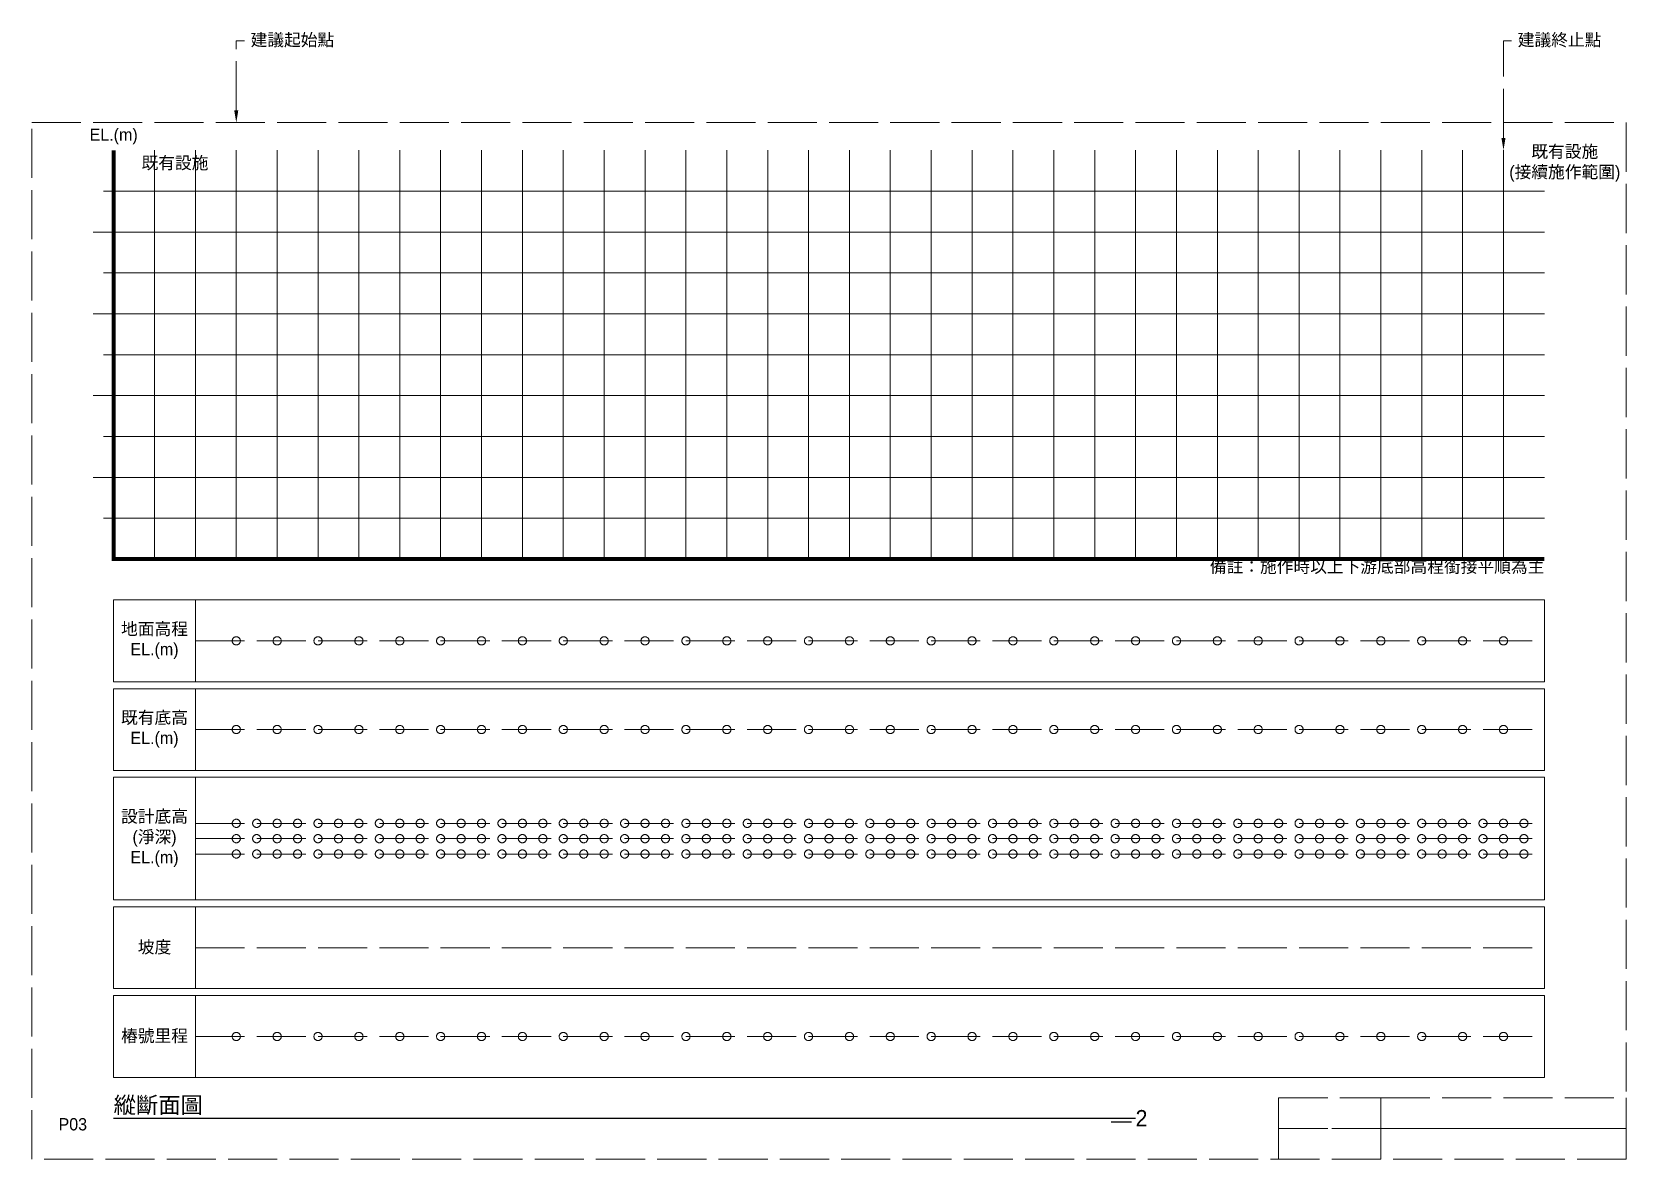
# Model space of a CAD drawing. Extents: x 0 to 729, y -900 to 276.
# Drawn here: x 0 to 390, y -600 to -324.3 of the extents above; entities that cross this region are included whole.
import ezdxf
from ezdxf import colors
from ezdxf.entities.mleader import LeaderData, LeaderLine
from ezdxf.math import Vec2, Vec3

# ---------------------------------------------------------------- set-up
doc = ezdxf.new("R2010")
doc.units = 0
doc.header["$MEASUREMENT"] = 0
doc.linetypes.add('ACAD_ISO02W100', pattern=[15, 12, -3])
for name, color, linetype, lineweight in [('一、1.基本-圖框', 7, 'Continuous', 20), ('一、2.基本-底圖', 9, 'Continuous', 20), ('三、3.文字-註解文字', 2, 'Continuous', 30)]:
    doc.layers.add(name, color=color, linetype=linetype, lineweight=lineweight)
doc.layers.add('一、4.基本-隱藏', color=9, linetype='ACAD_ISO02W100', lineweight=20, plot=False)
doc.styles.add('機動調整', font='kaiu.ttf')
doc.styles.add('次圖名', font='MS PGothic.ttf', dxfattribs={"height": 4})
doc.styles.add('註解文字', font='MS PGothic.ttf', dxfattribs={"height": 3})
doc.styles.add('說明文字', font='MS PGothic.ttf', dxfattribs={"height": 3})

msp = doc.modelspace()

# ---------------------------------------------------------------- texts
at = {"layer": '一、1.基本-圖框', "char_height": 3}
for s, width, gutter_width, insert, attachment_point, style in [('{\\fMS PGothic|b0|i0|c128|p34;EL.(m)}', 17.8344, 15, (20, -349.88), 5, '說明文字'), ('備註：施作時以上下游底部高程銜接平順為主', 84.8921, 20, (370, -455.25), 6, '機動調整'), ('地面高程\\PEL.(m)', 17.8344, 15, (30, -473.25), 5, '說明文字'), ('既有底高{\\fMS PGothic|b0|i0|c128|p34;EL.(m)}', 17.8344, 15, (30, -494.94), 5, '說明文字'), ('設計底高\\P(淨深)\\PEL.(m)', 17.8344, 15, (30, -521.62), 5, '說明文字'), ('坡度', 17.8344, 15, (30, -548.31), 5, '說明文字'), ('樁號里程', 17.8344, 15, (30, -570), 5, '說明文字')]:
    msp.add_mtext_dynamic_manual_height_columns(s, width=width, gutter_width=gutter_width, heights=[0], dxfattribs=dict(at, insert=insert, attachment_point=attachment_point, style=style))
at = {"layer": '一、4.基本-隱藏', "char_height": 3, "style": '說明文字'}
for s, width, insert, attachment_point in [('既有設施', 17.9393, (35, -356.5), 5), ('{\\fMS PGothic|b0|i0|c128|p34;既有設施}\\P(接續施作範圍)', 30.6621, (375, -356.5), 5), ('{\\fMS PGothic|b0|i0|c128|p34;P0}3', 4.1773, (13.5, -591.5), 6)]:
    msp.add_mtext_dynamic_manual_height_columns(s, width=width, gutter_width=15, heights=[0], dxfattribs=dict(at, insert=insert, attachment_point=attachment_point))
at = {"layer": '三、3.文字-註解文字', "char_height": 4, "attachment_point": 4, "style": '次圖名'}
for s, width, insert in [('縱斷面圖', 40.7736, (20, -587)), ('2', 3, (270, -590))]:
    msp.add_mtext_dynamic_manual_height_columns(s, width=width, gutter_width=15, heights=[0], dxfattribs=dict(at, insert=insert))

# ---------------------------------------------------------------- blocks, each defined once
blk = doc.blocks.new('*U35')
at = {"layer": '一、4.基本-隱藏'}
blk.add_circle((10, 0), 1, dxfattribs=at)
blk = doc.blocks.new('*U36')
at = {"layer": '一、4.基本-隱藏', "color": 0, "linetype": 'ByBlock', "lineweight": -2, "transparency": 16777216}
for p in [(40, -473.25), (50, -473.25), (60, -473.25), (70, -473.25), (80, -473.25), (90, -473.25), (100, -473.25), (110, -473.25), (120, -473.25), (130, -473.25), (140, -473.25), (150, -473.25), (160, -473.25), (170, -473.25), (180, -473.25), (190, -473.25), (200, -473.25), (210, -473.25), (220, -473.25), (230, -473.25), (240, -473.25), (250, -473.25), (260, -473.25), (270, -473.25), (280, -473.25), (290, -473.25), (300, -473.25), (310, -473.25), (320, -473.25), (330, -473.25), (340, -473.25), (350, -473.25)]:
    blk.add_blockref('*U35', p, dxfattribs=at)
blk = doc.blocks.new('*U37')
at = {"layer": '一、4.基本-隱藏'}
blk.add_circle((10, 0), 1, dxfattribs=at)
blk = doc.blocks.new('*U38')
at = {"layer": '一、4.基本-隱藏', "color": 0, "linetype": 'ByBlock', "lineweight": -2, "transparency": 16777216}
for p in [(40, -494.9375), (50, -494.9375), (60, -494.9375), (70, -494.9375), (80, -494.9375), (90, -494.9375), (100, -494.9375), (110, -494.9375), (120, -494.9375), (130, -494.9375), (140, -494.9375), (150, -494.9375), (160, -494.9375), (170, -494.9375), (180, -494.9375), (190, -494.9375), (200, -494.9375), (210, -494.9375), (220, -494.9375), (230, -494.9375), (240, -494.9375), (250, -494.9375), (260, -494.9375), (270, -494.9375), (280, -494.9375), (290, -494.9375), (300, -494.9375), (310, -494.9375), (320, -494.9375), (330, -494.9375), (340, -494.9375), (350, -494.9375)]:
    blk.add_blockref('*U37', p, dxfattribs=at)
blk = doc.blocks.new('*U39')
at = {"layer": '一、4.基本-隱藏'}
blk.add_circle((10, 0), 1, dxfattribs=at)
blk = doc.blocks.new('*U40')
at = {"layer": '一、4.基本-隱藏', "color": 0, "linetype": 'ByBlock', "lineweight": -2, "transparency": 16777216}
for p in [(40, -521.625), (45, -521.625), (50, -521.625), (55, -521.625), (60, -521.625), (65, -521.625), (70, -521.625), (75, -521.625), (80, -521.625), (85, -521.625), (90, -521.625), (95, -521.625), (100, -521.625), (105, -521.625), (110, -521.625), (115, -521.625), (120, -521.625), (125, -521.625), (130, -521.625), (135, -521.625), (140, -521.625), (145, -521.625), (150, -521.625), (155, -521.625), (160, -521.625), (165, -521.625), (170, -521.625), (175, -521.625), (180, -521.625), (185, -521.625), (190, -521.625), (195, -521.625), (200, -521.625), (205, -521.625), (210, -521.625), (215, -521.625), (220, -521.625), (225, -521.625), (230, -521.625), (235, -521.625), (240, -521.625), (245, -521.625), (250, -521.625), (255, -521.625), (260, -521.625), (265, -521.625), (270, -521.625), (275, -521.625), (280, -521.625), (285, -521.625), (290, -521.625), (295, -521.625), (300, -521.625), (305, -521.625), (310, -521.625), (315, -521.625), (320, -521.625), (325, -521.625), (330, -521.625), (335, -521.625), (340, -521.625), (345, -521.625), (350, -521.625), (355, -521.625)]:
    blk.add_blockref('*U39', p, dxfattribs=at)
blk = doc.blocks.new('*U41')
at = {"layer": '一、4.基本-隱藏'}
blk.add_circle((10, 0), 1, dxfattribs=at)
blk = doc.blocks.new('*U42')
at = {"layer": '一、4.基本-隱藏', "color": 0, "linetype": 'ByBlock', "lineweight": -2, "transparency": 16777216}
for p in [(40, -570), (50, -570), (60, -570), (70, -570), (80, -570), (90, -570), (100, -570), (110, -570), (120, -570), (130, -570), (140, -570), (150, -570), (160, -570), (170, -570), (180, -570), (190, -570), (200, -570), (210, -570), (220, -570), (230, -570), (240, -570), (250, -570), (260, -570), (270, -570), (280, -570), (290, -570), (300, -570), (310, -570), (320, -570), (330, -570), (340, -570), (350, -570)]:
    blk.add_blockref('*U41', p, dxfattribs=at)
blk = doc.blocks.new('*U33')
at = {"layer": '一、4.基本-隱藏'}
blk.add_circle((10, 0), 1, dxfattribs=at)
blk = doc.blocks.new('*U34')
at = {"layer": '一、4.基本-隱藏', "color": 0, "linetype": 'ByBlock', "lineweight": -2, "transparency": 16777216}
for p in [(40, 78.375), (45, 78.375), (50, 78.375), (55, 78.375), (60, 78.375), (65, 78.375), (70, 78.375), (75, 78.375), (80, 78.375), (85, 78.375), (90, 78.375), (95, 78.375), (100, 78.375), (105, 78.375), (110, 78.375), (115, 78.375), (120, 78.375), (125, 78.375), (130, 78.375), (135, 78.375), (140, 78.375), (145, 78.375), (150, 78.375), (155, 78.375), (160, 78.375), (165, 78.375), (170, 78.375), (175, 78.375), (180, 78.375), (185, 78.375), (190, 78.375), (195, 78.375), (200, 78.375), (205, 78.375), (210, 78.375), (215, 78.375), (220, 78.375), (225, 78.375), (230, 78.375), (235, 78.375), (240, 78.375), (245, 78.375), (250, 78.375), (255, 78.375), (260, 78.375), (265, 78.375), (270, 78.375), (275, 78.375), (280, 78.375), (285, 78.375), (290, 78.375), (295, 78.375), (300, 78.375), (305, 78.375), (310, 78.375), (315, 78.375), (320, 78.375), (325, 78.375), (330, 78.375), (335, 78.375), (340, 78.375), (345, 78.375), (350, 78.375), (355, 78.375)]:
    blk.add_blockref('*U33', p, dxfattribs=at)
blk = doc.blocks.new('*U31')
at = {"layer": '一、4.基本-隱藏'}
blk.add_circle((10, 0), 1, dxfattribs=at)
blk = doc.blocks.new('*U32')
at = {"layer": '一、4.基本-隱藏', "color": 0, "linetype": 'ByBlock', "lineweight": -2, "transparency": 16777216}
for p in [(40, 78.375), (45, 78.375), (50, 78.375), (55, 78.375), (60, 78.375), (65, 78.375), (70, 78.375), (75, 78.375), (80, 78.375), (85, 78.375), (90, 78.375), (95, 78.375), (100, 78.375), (105, 78.375), (110, 78.375), (115, 78.375), (120, 78.375), (125, 78.375), (130, 78.375), (135, 78.375), (140, 78.375), (145, 78.375), (150, 78.375), (155, 78.375), (160, 78.375), (165, 78.375), (170, 78.375), (175, 78.375), (180, 78.375), (185, 78.375), (190, 78.375), (195, 78.375), (200, 78.375), (205, 78.375), (210, 78.375), (215, 78.375), (220, 78.375), (225, 78.375), (230, 78.375), (235, 78.375), (240, 78.375), (245, 78.375), (250, 78.375), (255, 78.375), (260, 78.375), (265, 78.375), (270, 78.375), (275, 78.375), (280, 78.375), (285, 78.375), (290, 78.375), (295, 78.375), (300, 78.375), (305, 78.375), (310, 78.375), (315, 78.375), (320, 78.375), (325, 78.375), (330, 78.375), (335, 78.375), (340, 78.375), (345, 78.375), (350, 78.375), (355, 78.375)]:
    blk.add_blockref('*U31', p, dxfattribs=at)

# ---------------------------------------------------------------- linework, layer by layer
at = {"layer": '一、1.基本-圖框', "const_width": 1}
msp.add_lwpolyline([(370, -453.25), (20, -453.25), (20, -353.25)], dxfattribs=at)
at = {"layer": '一、1.基本-圖框'}
for points in [[(20, -363.25), (17.5, -363.25)], [(20, -373.25), (15, -373.25)], [(20, -383.25), (17.5, -383.25)], [(20, -393.25), (15, -393.25)], [(20, -403.25), (17.5, -403.25)], [(20, -413.25), (15, -413.25)], [(20, -423.25), (17.5, -423.25)], [(20, -433.25), (15, -433.25)], [(20, -433.25), (370, -433.25)], [(20, -443.25), (17.5, -443.25)]]:
    msp.add_lwpolyline(points, dxfattribs=at)
for points in [[(20, -463.25), (40, -463.25), (40, -483.25), (20, -483.25)], [(40, -463.25), (370, -463.25), (370, -483.25), (40, -483.25)], [(20, -484.94), (40, -484.94), (40, -504.94), (20, -504.94)], [(40, -484.94), (370, -484.94), (370, -504.94), (40, -504.94)], [(20, -506.62), (40, -506.62), (40, -536.62), (20, -536.62)], [(40, -506.62), (370, -506.62), (370, -536.62), (40, -536.62)], [(20, -538.31), (40, -538.31), (40, -558.31), (20, -558.31)], [(40, -538.31), (370, -538.31), (370, -558.31), (40, -558.31)], [(20, -560), (40, -560), (40, -580), (20, -580)], [(40, -560), (370, -560), (370, -580), (40, -580)]]:
    msp.add_lwpolyline(points, close=True, dxfattribs=at)
at = {"layer": '一、2.基本-底圖'}
for points in [[(30, -353.25), (30, -453.25)], [(40, -353.25), (40, -453.25)], [(50, -353.25), (50, -453.25)], [(60, -353.25), (60, -453.25)], [(70, -353.25), (70, -453.25)], [(80, -353.25), (80, -453.25)], [(90, -353.25), (90, -453.25)], [(100, -353.25), (100, -453.25)], [(110, -353.25), (110, -453.25)], [(120, -353.25), (120, -453.25)], [(130, -353.25), (130, -453.25)], [(140, -353.25), (140, -453.25)], [(150, -353.25), (150, -453.25)], [(160, -353.25), (160, -453.25)], [(170, -353.25), (170, -453.25)], [(180, -353.25), (180, -453.25)], [(190, -353.25), (190, -453.25)], [(200, -353.25), (200, -453.25)], [(210, -353.25), (210, -453.25)], [(220, -353.25), (220, -453.25)], [(230, -353.25), (230, -453.25)], [(240, -353.25), (240, -453.25)], [(250, -353.25), (250, -453.25)], [(260, -353.25), (260, -453.25)], [(270, -353.25), (270, -453.25)], [(280, -353.25), (280, -453.25)], [(290, -353.25), (290, -453.25)], [(300, -353.25), (300, -453.25)], [(310, -353.25), (310, -453.25)], [(320, -353.25), (320, -453.25)], [(330, -353.25), (330, -453.25)], [(340, -353.25), (340, -453.25)], [(350, -353.25), (350, -453.25)], [(360, -353.25), (360, -453.25)], [(20, -363.25), (370, -363.25)], [(20, -373.25), (370, -373.25)], [(20, -383.25), (370, -383.25)], [(20, -393.25), (370, -393.25)], [(20, -403.25), (370, -403.25)], [(20, -413.25), (370, -413.25)], [(20, -423.25), (370, -423.25)], [(20, -433.25), (370, -433.25)], [(20, -443.25), (370, -443.25)]]:
    msp.add_lwpolyline(points, dxfattribs=at)
at = {"layer": '一、4.基本-隱藏'}
for points in [[(0, -346.5), (390, -346.5), (390, -600), (0, -600)], [(305, -585), (330, -585), (330, -592.5), (305, -592.5)], [(330, -585), (390, -585), (390, -592.5), (330, -592.5)], [(305, -592.5), (330, -592.5), (330, -600), (305, -600)], [(330, -592.5), (390, -592.5), (390, -600), (330, -600)]]:
    msp.add_lwpolyline(points, close=True, dxfattribs=at)
for points in [[(40, -473.25), (370, -473.25)], [(40, -494.94), (370, -494.94)], [(40, -517.88), (370, -517.88)], [(40, -521.62), (370, -521.62)], [(40, -525.38), (370, -525.38)], [(40, -548.31), (370, -548.31)], [(40, -570), (370, -570)]]:
    msp.add_lwpolyline(points, dxfattribs=at)
at = {"layer": '三、3.文字-註解文字'}
for points in [[(20, -590), (270, -590)], [(269, -591), (264, -591)]]:
    msp.add_lwpolyline(points, dxfattribs=at)

# ---------------------------------------------------------------- block references
at = {"layer": '一、4.基本-隱藏'}
for name, p in [('*U36', (0, 0)), ('*U38', (0, 0)), ('*U32', (0, -596.25)), ('*U40', (0, 0)), ('*U34', (0, -603.75)), ('*U42', (0, 0))]:
    msp.add_blockref(name, p, dxfattribs=at)

msp.set_redraw_order([(e.dxf.handle, doc.entitydb.next_handle()) for e in msp.query("TEXT MTEXT ATTDEF DIMENSION ARC_DIMENSION")])  # texts and dimensions are drawn at this point

# ---------------------------------------------------------------- leaders
at = {"layer": '一、4.基本-隱藏'}
ml = msp.add_multileader_mtext('Standard', dxfattribs=at)
ml.set_content('建議起始點', color=256, style='註解文字')
ml.set_leader_properties(color=256, linetype='ByLayer', lineweight=-1)
ml.build(insert=Vec2(0, 0))
ml.multileader.update_dxf_attribs({"dogleg_length": 2, "arrow_head_size": 3})
ctx = ml.context
ctx.base_point, ctx.char_height, ctx.arrow_head_size, ctx.landing_gap_size, ctx.plane_origin = Vec3(52, -326.5), 3, 3, 1.5, Vec3(50, -353.25)
notes = []
notes.append((ctx, [(0, (1, 1, 0), (50, -326.5), (1, 0), 2, [(0, [(50, -346.5)], 0, [])])]))
ctx.mtext.insert, ctx.mtext.flow_direction = Vec3(53.5, -324.74), 5
ml = msp.add_multileader_mtext('Standard', dxfattribs=at)
ml.set_content('建議終止點', color=256, style='註解文字')
ml.set_leader_properties(color=256, linetype='ByLayer', lineweight=-1)
ml.build(insert=Vec2(0, 0))
ml.multileader.update_dxf_attribs({"dogleg_length": 2, "arrow_head_size": 3})
ctx = ml.context
ctx.base_point, ctx.char_height, ctx.arrow_head_size, ctx.landing_gap_size, ctx.plane_origin = Vec3(362, -326.5), 3, 3, 1.5, Vec3(360, -353.25)
notes.append((ctx, [(0, (1, 1, 0), (360, -326.5), (1, 0), 2, [(0, [(360, -353.25)], 0, [])])]))
ctx.mtext.insert, ctx.mtext.flow_direction = Vec3(363.5, -324.74), 5
for ctx, leaders in notes:
    for number, flags, end, landing, length, lines in leaders:
        leader = LeaderData()
        leader.index, (leader.has_last_leader_line, leader.has_dogleg_vector, leader.attachment_direction) = number, flags
        leader.last_leader_point, leader.dogleg_vector, leader.dogleg_length = Vec3(end), Vec3(landing), length
        for number, points, colour, breaks in lines:
            line = LeaderLine()
            line.index, line.vertices, line.color, line.breaks = number, Vec3.list(points), colors.encode_raw_color(colour), breaks
            leader.lines.append(line)
        ctx.leaders.append(leader)

doc.saveas('drawing.dxf')
